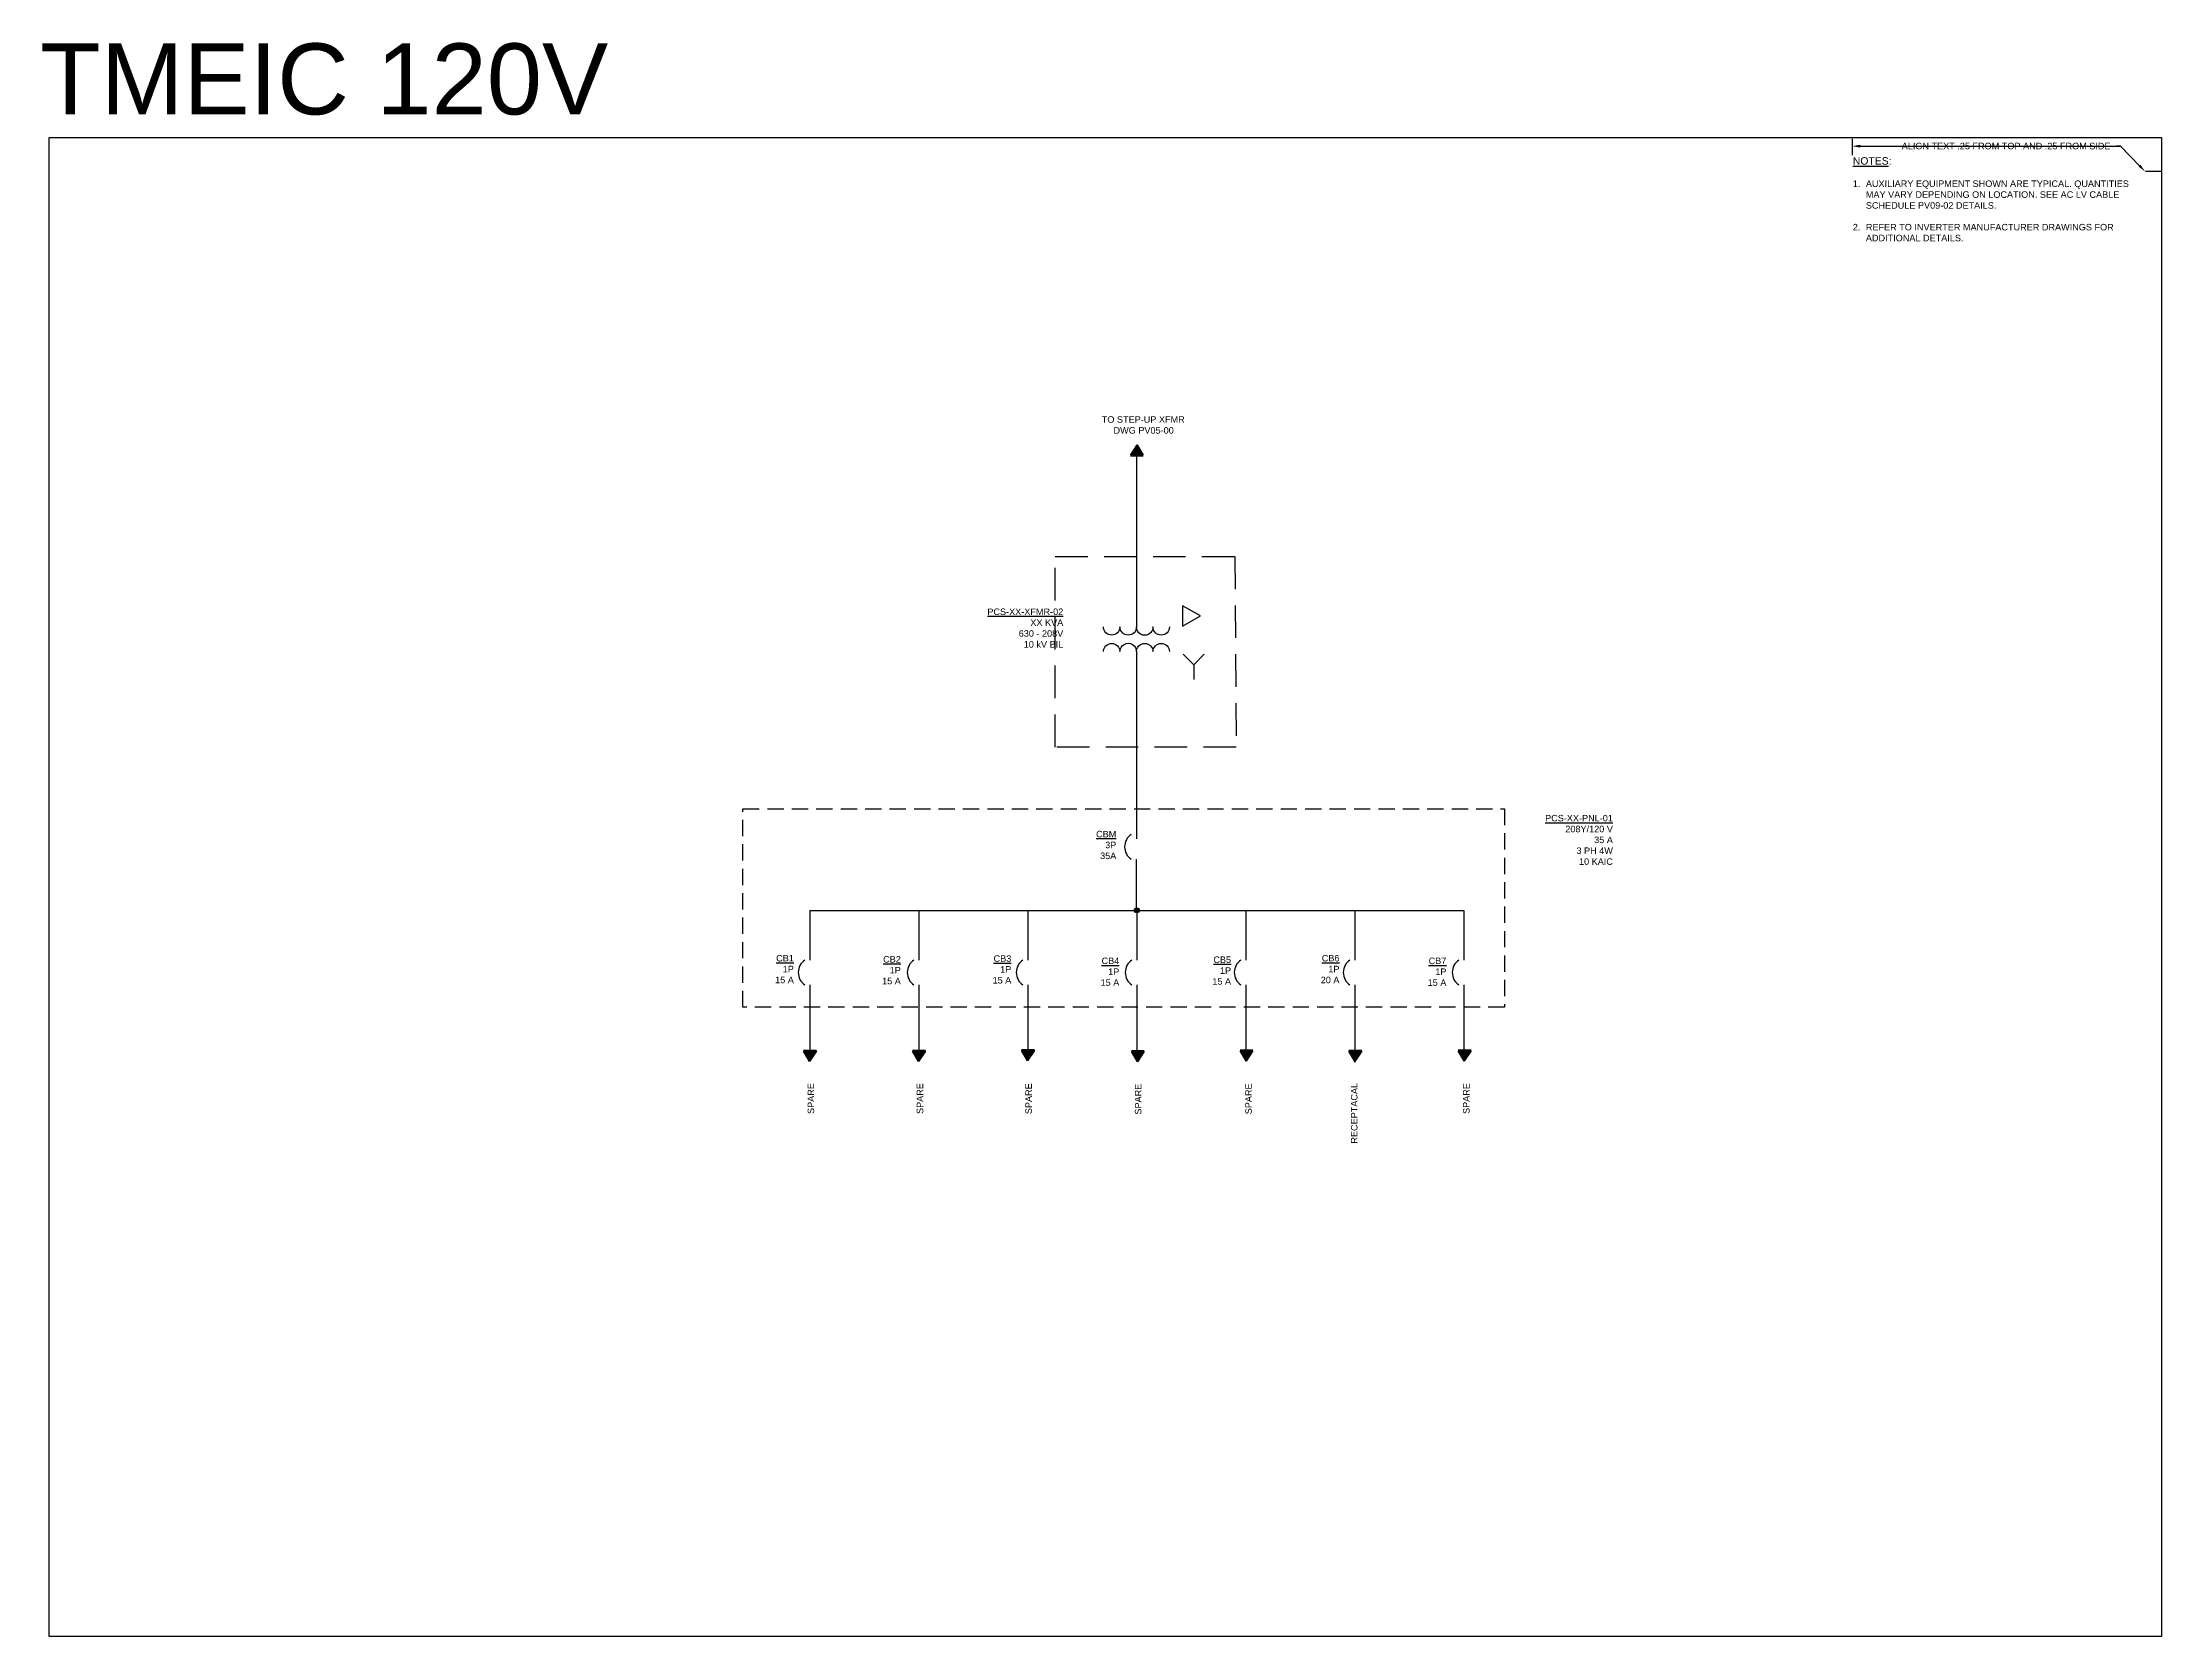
# Model space of a CAD drawing. Header units: inches. Extents: x -18 to 99, y -244 to 24.
# Drawn here: x 66.32 to 98.84, y 0 to 24.47 of the extents above; entities that cross this region are included whole.
import ezdxf
from ezdxf import colors
from ezdxf.entities.mleader import LeaderData, LeaderLine
from ezdxf.math import Vec2, Vec3

# ---------------------------------------------------------------- set-up
doc = ezdxf.new("R2010")
doc.units = ezdxf.units.IN
doc.header["$MEASUREMENT"] = 0
doc.linetypes.add('DASHED', pattern=[0.75, 0.5, -0.25])
doc.linetypes.add('DASHED2', pattern=[0.375, 0.25, -0.125])
for name, color, linetype in [('E-1LIN', 4, 'Continuous'), ('E-ELEC-BRDR', 173, 'DASHED2'), ('E-LV-BUS', 32, 'Continuous'), ('E-LV-EQUP', 211, 'Continuous'), ('G-ANNO-TEXT', 1, 'Continuous')]:
    doc.layers.add(name, color=color, linetype=linetype)
doc.layers.add('G-NPLT', color=67, linetype='Continuous', plot=False)
doc.layers.add('PV-PCS BOUNDARY', color=224, linetype='DASHED2', lineweight=90)
doc.styles.add('NEI-A', font='arial.ttf')

msp = doc.modelspace()

# ---------------------------------------------------------------- texts
at = {"layer": 'G-ANNO-TEXT', "char_height": 0.1, "attachment_point": 1, "style": 'NEI-A'}
for s, width, gutter_width, heights, insert in [('\\A1;{\\H1.1429x;\\LNOTES\\l:\\P}\\P\\pi-0.2,l0.2,t0.2;1.^IAUXILIARY EQUIPMENT SHOWN ARE TYPICAL. QUANTITIES MAY VARY DEPENDING ON LOCATION. SEE AC LV CABLE SCHEDULE PV09-02 DETAILS.\\P\\pi0,l0,tz;\\P\\pi-0.2,l0.2,t0.2;2.^IREFER TO INVERTER MANUFACTURER DRAWINGS FOR ADDITIONAL DETAILS. ', 4.48526, 0.547, [8.739], (94.101, 22.707)), ('\\pi0.06225;TO STEP-UP XFMR  \\P\\pi0.24295;DWG PV05-00', 1.39231, 0.5, [0], (82.516, 18.731))]:
    msp.add_mtext_dynamic_manual_height_columns(s, width=width, gutter_width=gutter_width, heights=heights, dxfattribs=dict(at, insert=insert))
at = {"layer": 'G-ANNO-TEXT', "char_height": 0.1, "attachment_point": 6, "style": 'NEI-A'}
for s, insert, width in [('\\A1;{\\LPCS-XX-XFMR-02\\P}XX KVA\\P630 - 208V\\P10 kV BIL ', (81.987, 15.479), 2.23358), ('{\\LCBM}\\P3P\\P35A', (82.801, 12.15), 1.19313), ('{\\LPCS-XX-PNL-01}\\P208Y/120 V\\P35 A\\P3 PH 4W\\P10 KAIC', (90.42, 12.228), 2.08734), ('{\\LCB1}\\P1P\\P15 A', (77.854, 10.245), 0.55975), ('{\\LCB2}\\P1P\\P15 A', (79.495, 10.228), 0.55975), ('{\\LCB3}\\P1P\\P15 A', (81.19, 10.24), 0.55975), ('{\\LCB4}\\P1P\\P15 A', (82.847, 10.205), 0.55975), ('{\\LCB5}\\P1P\\P15 A', (84.562, 10.222), 0.55975), ('{\\LCB6}\\P1P\\P20 A', (86.225, 10.245), 0.55975), ('{\\LCB7}\\P1P\\P15 A', (87.865, 10.204), 0.55975)]:
    msp.add_mtext(s, dxfattribs=dict(at, insert=insert, width=width))
at = {"layer": 'G-ANNO-TEXT', "char_height": 0.1, "width": 1.29029, "attachment_point": 4, "rotation": 90, "style": 'NEI-A'}
for s, insert in [('\\A1;SPARE', (78.116, 8.022)), ('\\A1;SPARE', (79.789, 8.022)), ('\\A1;SPARE', (81.456, 8.019)), ('\\A1;SPARE', (83.137, 8.012)), ('\\A1;SPARE', (84.83, 8.017)), ('\\A1;RECEPTACAL', (86.452, 7.567)), ('\\A1;SPARE', (88.172, 8.022))]:
    msp.add_mtext(s, dxfattribs=dict(at, insert=insert))
at = {"layer": 'G-NPLT', "insert": (66.29, 24.453), "char_height": 1.09, "attachment_point": 1, "style": 'NEI-A'}
msp.add_mtext_dynamic_manual_height_columns('TMEIC 120V', width=16.51038, gutter_width=5.45, heights=[0], dxfattribs=at)

# ---------------------------------------------------------------- blocks, each defined once
blk = doc.blocks.new('ARROW')
h = blk.add_hatch()
h.set_pattern_fill('ANSI31', color=256)
h.paths.add_polyline_path([(0, 0), (-0.074, -0.114), (0.066, -0.114)])
h = blk.add_hatch(color=256)
h.dxf.hatch_style = 1
h.paths.add_polyline_path([(0, 0), (-0.074, -0.114), (0.066, -0.114)])
blk.add_lwpolyline([(0, 0), (-0.074, -0.114), (0.066, -0.114), (0, 0)], close=True)
blk = doc.blocks.new('SCHEMATIC - CONNECTION DOT')
h = blk.add_hatch(color=0)
edge = h.paths.add_edge_path()
edge.add_arc((0, 0), 0.025, 0, 360)
at = {"color": 0}
blk.add_circle((0, 0), 0.025, dxfattribs=at)

# ---------------------------------------------------------------- linework, layer by layer
at = {"layer": 'E-1LIN', "linetype": 'Continuous'}
msp.add_lwpolyline([(83.819, 15.823), (83.819, 15.507), (84.093, 15.665)], close=True, dxfattribs=at)
for points in [[(83.617, 15.498, -1), (83.364, 15.498, -1.018893), (83.11, 15.498, -1), (82.857, 15.498, -1), (82.603, 15.498, 1.693145)], [(82.603, 15.118, -1), (82.857, 15.118, -1.018893), (83.11, 15.118, -1), (83.364, 15.118, -1), (83.617, 15.118, 1.693145)]]:
    msp.add_lwpolyline(points, format="xyb", dxfattribs=at)
for points in [[(83.827, 15.077), (83.988, 14.916), (84.149, 15.077)], [(83.988, 14.916), (83.988, 14.688)]]:
    msp.add_lwpolyline(points, dxfattribs=at)
at = {"layer": 'E-ELEC-BRDR', "linetype": 'DASHED'}
msp.add_lwpolyline([(81.865, 16.578), (84.622, 16.578), (84.639, 13.653), (81.865, 13.653)], close=True, dxfattribs=at)
at = {"layer": 'E-ELEC-BRDR'}
msp.add_lwpolyline([(77.073, 12.705), (88.757, 12.705), (88.757, 9.661), (77.073, 9.661)], close=True, dxfattribs=at)
at = {"layer": 'E-LV-BUS'}
for points in [[(83.11, 18.159), (83.11, 15.498)], [(83.11, 15.118), (83.11, 12.247)], [(83.106, 11.932), (83.106, 11.133)], [(78.099, 11.145), (88.133, 11.145)], [(78.099, 11.145), (78.099, 10.384)], [(79.772, 11.145), (79.772, 10.384)], [(81.444, 11.145), (81.444, 10.384)], [(83.116, 11.145), (83.116, 10.384)], [(84.789, 11.145), (84.789, 10.384)], [(86.461, 11.145), (86.461, 10.384)], [(88.133, 11.145), (88.133, 10.384)], [(78.099, 10.003), (78.099, 8.903)], [(79.772, 10.003), (79.772, 8.933)], [(81.444, 10.003), (81.444, 8.953)], [(83.116, 10.003), (83.116, 8.933)], [(84.789, 10.003), (84.789, 8.846)], [(86.461, 10.003), (86.461, 8.986)], [(88.133, 10.003), (88.133, 8.904)]]:
    msp.add_lwpolyline(points, dxfattribs=at)
at = {"layer": 'E-LV-EQUP'}
for centre in [(83.157, 12.122), (78.15, 10.194), (79.823, 10.194), (81.495, 10.194), (83.167, 10.194), (84.84, 10.194), (86.512, 10.194), (88.184, 10.194)]:
    msp.add_arc(centre, 0.229, 123.7664, 236.2336, dxfattribs=at)
at = {"layer": 'G-NPLT'}
msp.add_line((98.839, 22.487), (98.589, 22.487), dxfattribs=at)
msp.add_lwpolyline([(66.43, 23.011), (98.839, 23.011), (98.839, 0), (66.43, 0)], close=True, dxfattribs=at)
msp.add_lwpolyline([(94.089, 22.987), (94.089, 22.737)], dxfattribs=at)

# ---------------------------------------------------------------- block references
at = {"layer": 'E-LV-BUS', "xscale": 1.522015678886754, "yscale": 1.522015678886754, "zscale": 1.522015678886754}
msp.add_blockref('SCHEMATIC - CONNECTION DOT', (83.115, 11.147), dxfattribs=at)
at = {"layer": 'PV-PCS BOUNDARY', "xscale": 1.39854621569094, "yscale": 1.39854621569094, "zscale": 1.39854621569094}
msp.add_blockref('ARROW', (83.12, 18.287), dxfattribs=at)
at = {"layer": 'PV-PCS BOUNDARY', "xscale": 1.39854621569094, "yscale": 1.39854621569094, "zscale": 1.39854621569094, "rotation": 180}
for p in [(78.096, 8.833), (79.768, 8.83), (81.441, 8.842), (83.127, 8.827), (84.792, 8.836), (86.463, 8.832), (88.14, 8.839)]:
    msp.add_blockref('ARROW', p, dxfattribs=at)

msp.set_redraw_order([(e.dxf.handle, doc.entitydb.next_handle()) for e in msp.query("TEXT MTEXT ATTDEF DIMENSION ARC_DIMENSION")])  # texts and dimensions are drawn at this point

# ---------------------------------------------------------------- leaders
at = {"layer": 'G-NPLT'}
ml = msp.add_multileader_mtext('Standard', dxfattribs=at)
ml.set_content('ALIGN TEXT .25 FROM TOP AND .25 FROM SIDE', color=256, style='NEI-A')
ml.set_leader_properties()
ml.build(insert=Vec2(0, 0))
ml.multileader.update_dxf_attribs({"dogleg_length": 0.0625, "arrow_head_size": 0.125})
ctx = ml.context
ctx.base_point, ctx.char_height, ctx.arrow_head_size, ctx.landing_gap_size, ctx.plane_origin = Vec3(94.768, 22.877), 0.09996, 0.125, 0.09, Vec3(95.511, 22.929)
ctx.text_align_type = 2
notes = []
notes.append((ctx, [(1, (1, 1, 0), (98.207, 22.877), (-1, 0), 0.0625, [(0, [(94.089, 22.876)], 0, []), (1, [(98.586, 22.487)], 0, [])])]))
ctx.mtext.insert, ctx.mtext.width, ctx.mtext.alignment, ctx.mtext.flow_direction = Vec3(98.055, 22.928), 3.69406, 3, 5
for ctx, leaders in notes:
    for number, flags, end, landing, length, lines in leaders:
        leader = LeaderData()
        leader.index, (leader.has_last_leader_line, leader.has_dogleg_vector, leader.attachment_direction) = number, flags
        leader.last_leader_point, leader.dogleg_vector, leader.dogleg_length = Vec3(end), Vec3(landing), length
        for number, points, colour, breaks in lines:
            line = LeaderLine()
            line.index, line.vertices, line.color, line.breaks = number, Vec3.list(points), colors.encode_raw_color(colour), breaks
            leader.lines.append(line)
        ctx.leaders.append(leader)

doc.saveas('drawing.dxf')
